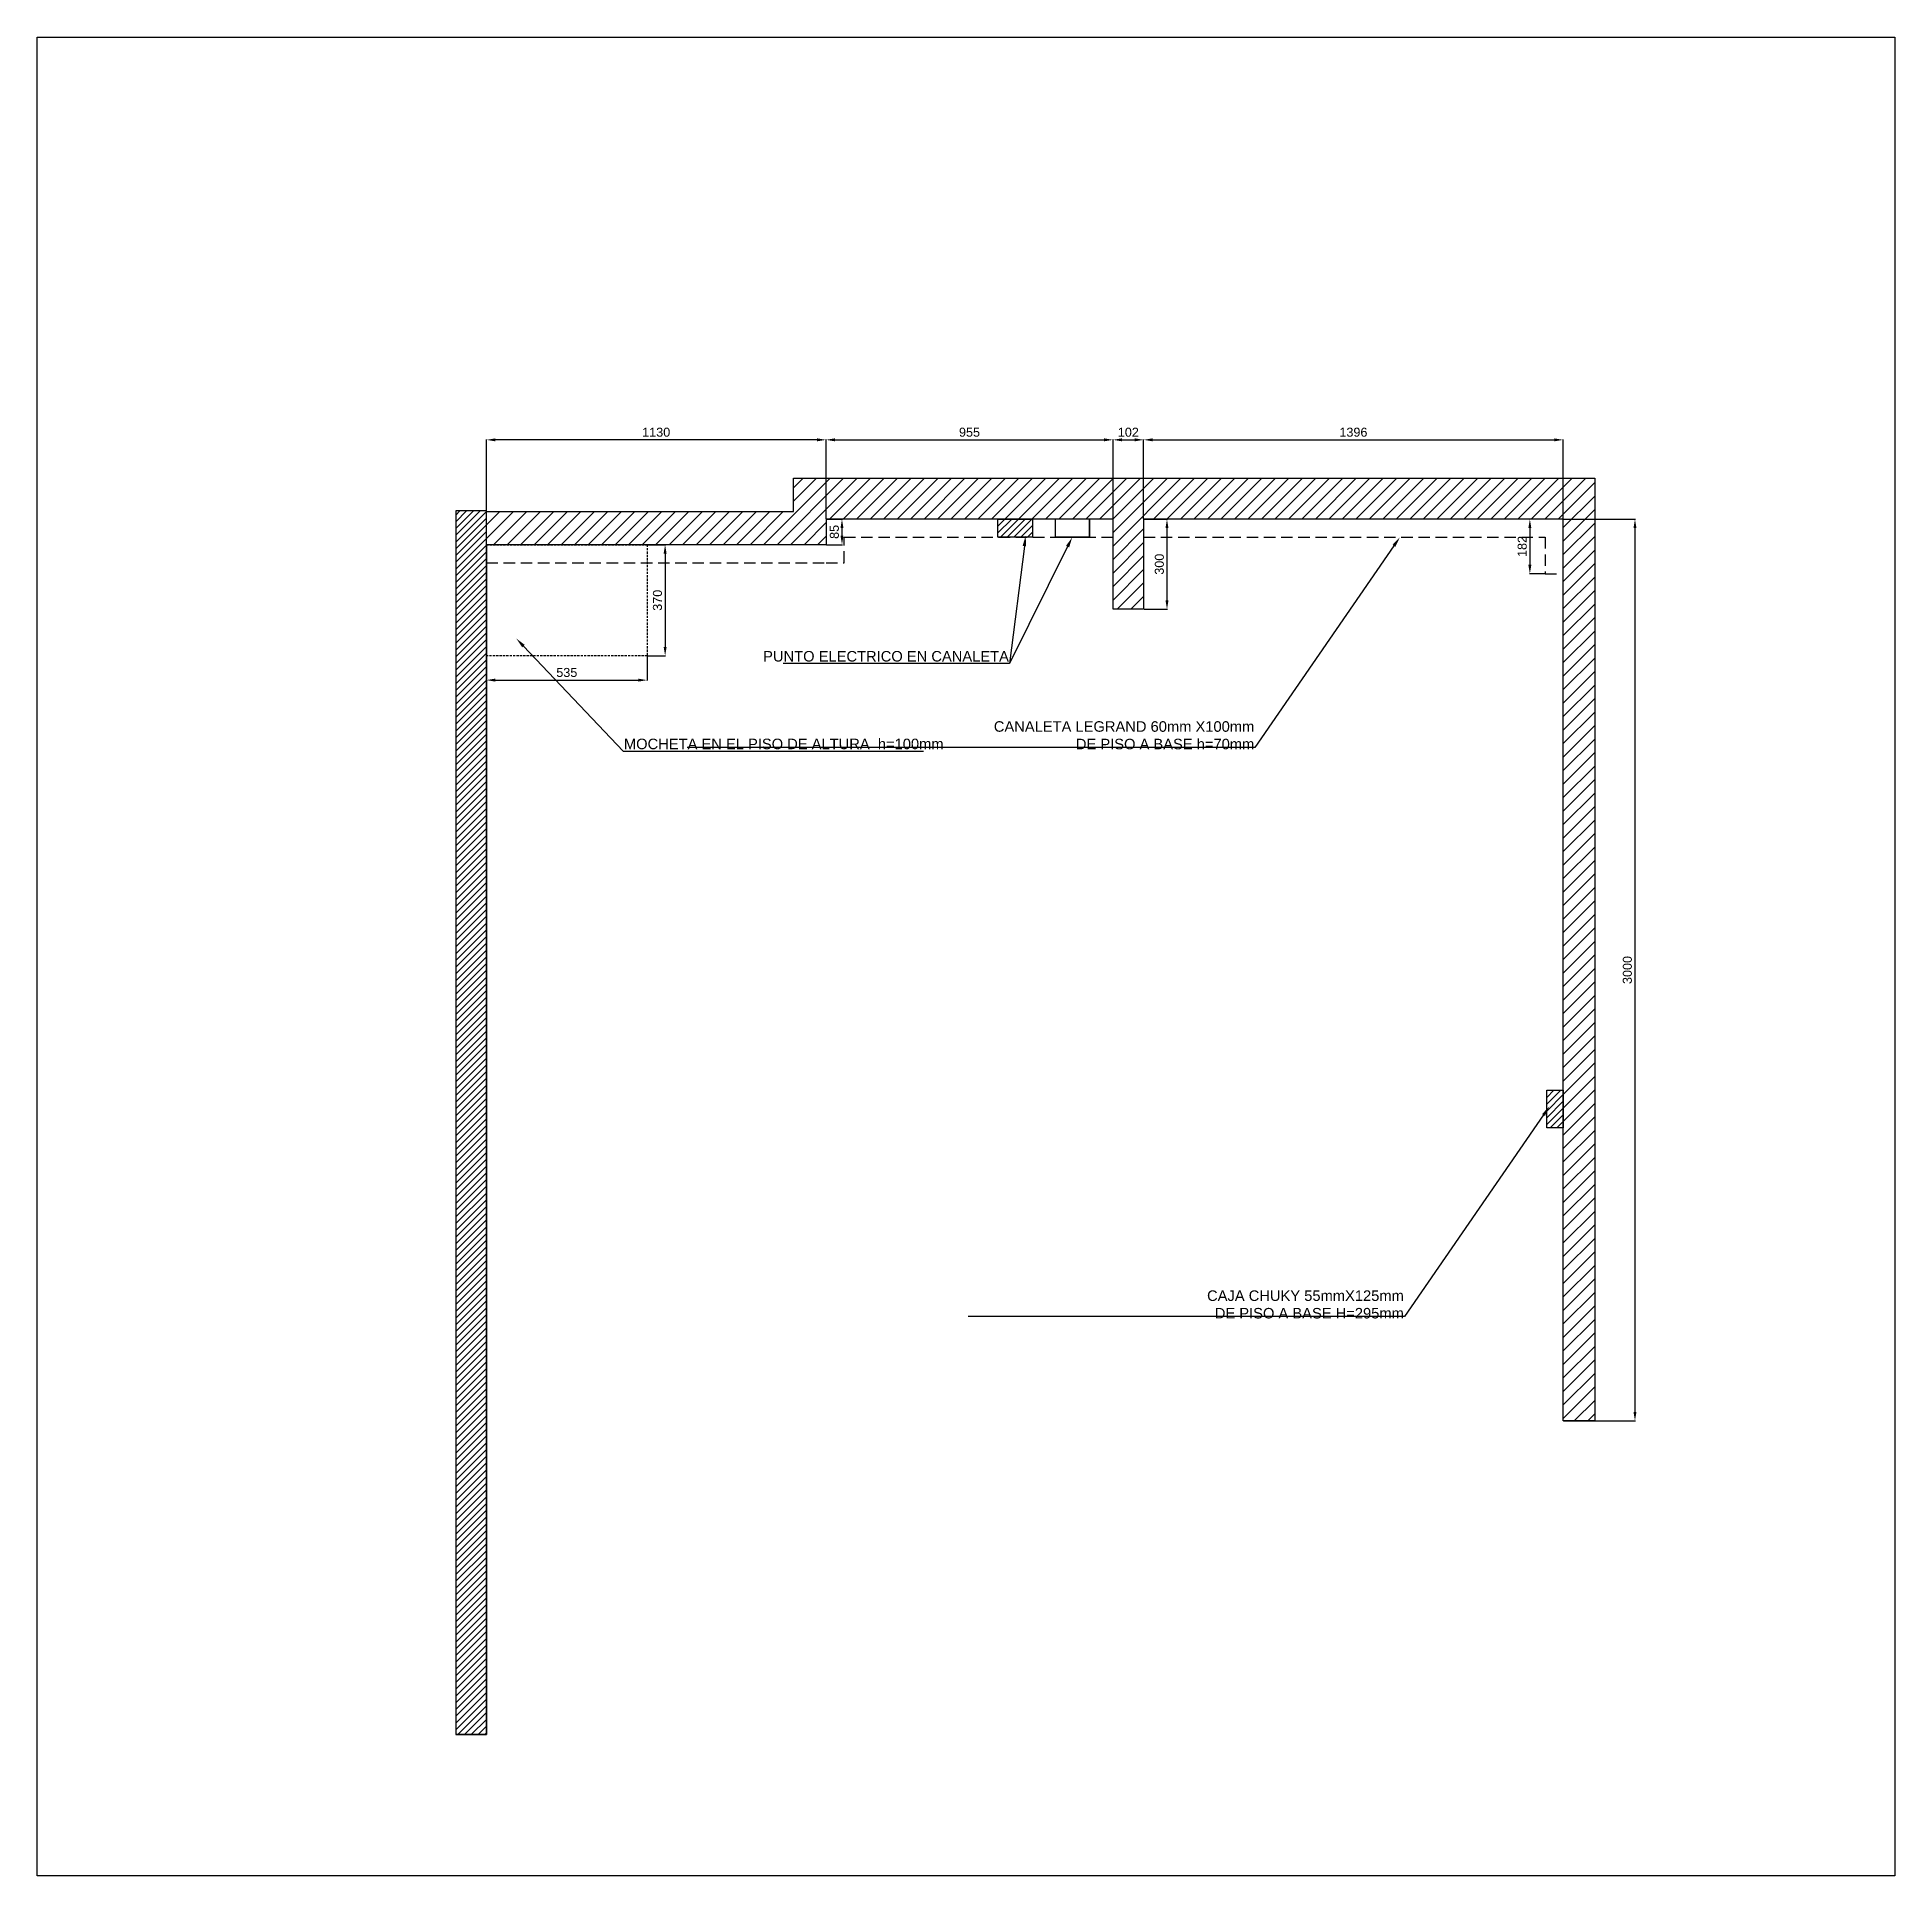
# Model space of a CAD drawing. Header units: millimetres. Extents: x 1425475 to 1468190, y 839865 to 852932.
# Drawn here: x 1462009 to 1468190, y 839865 to 845982 of the extents above; entities that cross this region are included whole.
import ezdxf
from ezdxf import colors
from ezdxf.entities.mleader import LeaderData, LeaderLine
from ezdxf.math import Vec2, Vec3

# ---------------------------------------------------------------- set-up
doc = ezdxf.new("R2010")
doc.units = ezdxf.units.MM
doc.header["$LTSCALE"] = 3
doc.linetypes.add('DASHED', pattern=[19.05, 12.7, -6.35])
doc.linetypes.add('DASHED2', pattern=[0.375, 0.25, -0.125])
doc.layers.get('0').update_dxf_attribs({"color": 8})
doc.layers.get('Defpoints').update_dxf_attribs({"color": 8})
doc.styles.get("Standard").update_dxf_attribs({"font": 'arial.ttf'})
doc.dimstyles.new('DETALLES PEQUEÑOS', dxfattribs={"dimtxt": 30, "dimasz": 30, "dimexe": 1.5, "dimexo": 1.5, "dimgap": 10, "dimtad": 1, "dimdec": 0, "dimzin": 0, "dimdsep": 46, "dimtxsty": 'Standard', "dimcen": 0, "dimdle": 10, "dimclrd": 8, "dimclre": 8, "dimclrt": 1, "dimadec": 0, "dimazin": 0, "dimtfac": 1, "dimtdec": 0, "dimtofl": 0, "dimtmove": 0, "dimatfit": 3, "dimfxl": 0, "dimtolj": 1, "dimtzin": 0, "dimarcsym": 0})

msp = doc.modelspace()

# ---------------------------------------------------------------- blocks, each defined once
blk = doc.blocks.new('*D48')
at = {"color": 8, "lineweight": -2, "transparency": 16777216}
for p, q in [((1464633.5, 844380.5), (1464633.5, 844644.2)), ((1464663.5, 844642.7), (1465558.5, 844642.7)), ((1465588.5, 844380.5), (1465588.5, 844644.2))]:
    blk.add_line(p, q, dxfattribs=at)
at = {"color": 8, "transparency": 16777216}
for points in [[(1464663.5, 844647.7), (1464663.5, 844637.7), (1464633.5, 844642.7)], [(1465558.5, 844647.7), (1465558.5, 844637.7), (1465588.5, 844642.7)]]:
    blk.add_solid(points, dxfattribs=at)
at = {"layer": 'Defpoints', "color": 0, "transparency": 16777216}
for p in [(1465588.5, 844642.7), (1464633.5, 844379), (1465588.5, 844379)]:
    blk.add_point(p, dxfattribs=at)
at = {"color": 1, "transparency": 16777216, "insert": (1465111, 844668), "char_height": 30, "attachment_point": 5}
blk.add_mtext('\\A1;955', dxfattribs=at)
blk = doc.blocks.new('*D49')
at = {"color": 8, "lineweight": -2, "transparency": 16777216}
for p, q in [((1465690.5, 844380.5), (1465690.5, 844644.2)), ((1465720.5, 844642.7), (1467056.5, 844642.7)), ((1467086.5, 844380.5), (1467086.5, 844644.2))]:
    blk.add_line(p, q, dxfattribs=at)
at = {"color": 8, "transparency": 16777216}
for points in [[(1465720.5, 844647.7), (1465720.5, 844637.7), (1465690.5, 844642.7)], [(1467056.5, 844647.7), (1467056.5, 844637.7), (1467086.5, 844642.7)]]:
    blk.add_solid(points, dxfattribs=at)
at = {"layer": 'Defpoints', "color": 0, "transparency": 16777216}
for p in [(1467086.5, 844642.7), (1465690.5, 844379), (1467086.5, 844379)]:
    blk.add_point(p, dxfattribs=at)
at = {"color": 1, "transparency": 16777216, "insert": (1466388.5, 844668), "char_height": 30, "attachment_point": 5}
blk.add_mtext('\\A1;1396', dxfattribs=at)
blk = doc.blocks.new('*D50')
at = {"color": 8, "lineweight": -2, "transparency": 16777216}
for p, q in [((1465588.5, 844513.8), (1465588.5, 844644.2)), ((1465618.5, 844642.7), (1465660.5, 844642.7)), ((1465690.5, 844516.9), (1465690.5, 844644.2))]:
    blk.add_line(p, q, dxfattribs=at)
at = {"color": 8, "transparency": 16777216}
for points in [[(1465618.5, 844647.7), (1465618.5, 844637.7), (1465588.5, 844642.7)], [(1465660.5, 844647.7), (1465660.5, 844637.7), (1465690.5, 844642.7)]]:
    blk.add_solid(points, dxfattribs=at)
at = {"layer": 'Defpoints', "color": 0, "transparency": 16777216}
for p in [(1465690.5, 844642.7), (1465588.5, 844512.3), (1465690.5, 844515.4)]:
    blk.add_point(p, dxfattribs=at)
at = {"color": 1, "transparency": 16777216, "insert": (1465639.5, 844668), "char_height": 30, "attachment_point": 5}
blk.add_mtext('\\A1;102', dxfattribs=at)
blk = doc.blocks.new('*D51')
at = {"color": 8, "lineweight": -2, "transparency": 16777216}
for p, q in [((1467088, 844379), (1467326.8, 844379)), ((1467325.3, 844349), (1467325.3, 841409)), ((1467088, 841379), (1467326.8, 841379))]:
    blk.add_line(p, q, dxfattribs=at)
at = {"color": 8, "transparency": 16777216}
for points in [[(1467320.3, 844349), (1467330.3, 844349), (1467325.3, 844379)], [(1467320.3, 841409), (1467330.3, 841409), (1467325.3, 841379)]]:
    blk.add_solid(points, dxfattribs=at)
at = {"layer": 'Defpoints', "color": 0, "transparency": 16777216}
for p in [(1467086.5, 844379), (1467086.5, 841379), (1467325.3, 841379)]:
    blk.add_point(p, dxfattribs=at)
at = {"color": 1, "transparency": 16777216, "insert": (1467300, 842879), "char_height": 30, "attachment_point": 5, "rotation": 90}
blk.add_mtext('\\A1;3000', dxfattribs=at)
blk = doc.blocks.new('*D52')
at = {"color": 8, "lineweight": -2, "ltscale": 10, "transparency": 16777216}
for p, q in [((1463503.5, 843922.5), (1463503.5, 843841.9)), ((1464038.5, 843922.5), (1464038.5, 843841.9)), ((1463533.5, 843843.4), (1464008.5, 843843.4))]:
    blk.add_line(p, q, dxfattribs=at)
at = {"color": 8, "ltscale": 10, "transparency": 16777216}
for points in [[(1463533.5, 843848.4), (1463533.5, 843838.4), (1463503.5, 843843.4)], [(1464008.5, 843848.4), (1464008.5, 843838.4), (1464038.5, 843843.4)]]:
    blk.add_solid(points, dxfattribs=at)
at = {"layer": 'Defpoints', "color": 0, "ltscale": 10, "transparency": 16777216}
for p in [(1463503.5, 843924), (1464038.5, 843924), (1464038.5, 843843.4)]:
    blk.add_point(p, dxfattribs=at)
at = {"color": 1, "ltscale": 10, "transparency": 16777216, "insert": (1463771, 843868.7), "char_height": 30, "attachment_point": 5}
blk.add_mtext('\\A1;535', dxfattribs=at)
blk = doc.blocks.new('*D53')
at = {"color": 8, "lineweight": -2, "ltscale": 10, "transparency": 16777216}
for p, q in [((1463503.5, 844406.3), (1463503.5, 844644.2)), ((1464603.5, 844642.7), (1463533.5, 844642.7)), ((1464633.5, 844380.5), (1464633.5, 844644.2))]:
    blk.add_line(p, q, dxfattribs=at)
at = {"color": 8, "ltscale": 10, "transparency": 16777216}
for points in [[(1463533.5, 844647.7), (1463533.5, 844637.7), (1463503.5, 844642.7)], [(1464603.5, 844647.7), (1464603.5, 844637.7), (1464633.5, 844642.7)]]:
    blk.add_solid(points, dxfattribs=at)
at = {"layer": 'Defpoints', "color": 0, "ltscale": 10, "transparency": 16777216}
for p in [(1463503.5, 844642.7), (1463503.5, 844404.8), (1464633.5, 844379)]:
    blk.add_point(p, dxfattribs=at)
at = {"color": 1, "ltscale": 10, "transparency": 16777216, "insert": (1464068.5, 844668), "char_height": 30, "attachment_point": 5}
blk.add_mtext('\\A1;1130', dxfattribs=at)
blk = doc.blocks.new('*D54')
at = {"color": 8, "lineweight": -2, "ltscale": 10, "transparency": 16777216}
for p, q in [((1465692, 844379), (1465769.6, 844379)), ((1465768.1, 844349), (1465768.1, 844109)), ((1465692, 844079), (1465769.6, 844079))]:
    blk.add_line(p, q, dxfattribs=at)
at = {"color": 8, "ltscale": 10, "transparency": 16777216}
for points in [[(1465763.1, 844349), (1465773.1, 844349), (1465768.1, 844379)], [(1465763.1, 844109), (1465773.1, 844109), (1465768.1, 844079)]]:
    blk.add_solid(points, dxfattribs=at)
at = {"layer": 'Defpoints', "color": 0, "ltscale": 10, "transparency": 16777216}
for p in [(1465690.5, 844379), (1465690.5, 844079), (1465768.1, 844079)]:
    blk.add_point(p, dxfattribs=at)
at = {"color": 1, "ltscale": 10, "transparency": 16777216, "insert": (1465742.8, 844229), "char_height": 30, "attachment_point": 5, "rotation": 90}
blk.add_mtext('\\A1;300', dxfattribs=at)
blk = doc.blocks.new('*D55')
at = {"color": 8, "lineweight": -2, "ltscale": 10, "transparency": 16777216}
for p, q in [((1464635, 844379), (1464688.2, 844379)), ((1464686.7, 844349), (1464686.7, 844324)), ((1464635, 844294), (1464688.2, 844294))]:
    blk.add_line(p, q, dxfattribs=at)
at = {"color": 8, "ltscale": 10, "transparency": 16777216}
for points in [[(1464681.7, 844349), (1464691.7, 844349), (1464686.7, 844379)], [(1464681.7, 844324), (1464691.7, 844324), (1464686.7, 844294)]]:
    blk.add_solid(points, dxfattribs=at)
at = {"layer": 'Defpoints', "color": 0, "ltscale": 10, "transparency": 16777216}
for p in [(1464633.5, 844379), (1464633.5, 844294), (1464686.7, 844294)]:
    blk.add_point(p, dxfattribs=at)
at = {"color": 1, "ltscale": 10, "transparency": 16777216, "insert": (1464661.4, 844336.5), "char_height": 30, "attachment_point": 5, "rotation": 90}
blk.add_mtext('\\A1;85', dxfattribs=at)
blk = doc.blocks.new('*D56')
at = {"color": 8, "lineweight": -2, "ltscale": 10, "transparency": 16777216}
for p, q in [((1464040, 844294), (1464099.7, 844294)), ((1464098.2, 844264), (1464098.2, 843954)), ((1464040, 843924), (1464099.7, 843924))]:
    blk.add_line(p, q, dxfattribs=at)
at = {"color": 8, "ltscale": 10, "transparency": 16777216}
for points in [[(1464093.2, 844264), (1464103.2, 844264), (1464098.2, 844294)], [(1464093.2, 843954), (1464103.2, 843954), (1464098.2, 843924)]]:
    blk.add_solid(points, dxfattribs=at)
at = {"layer": 'Defpoints', "color": 0, "ltscale": 10, "transparency": 16777216}
for p in [(1464038.5, 844294), (1464038.5, 843924), (1464098.2, 843924)]:
    blk.add_point(p, dxfattribs=at)
at = {"color": 1, "ltscale": 10, "transparency": 16777216, "insert": (1464072.8, 844109), "char_height": 30, "attachment_point": 5, "rotation": 90}
blk.add_mtext('\\A1;370', dxfattribs=at)
blk = doc.blocks.new('*D57')
at = {"color": 8, "lineweight": -2, "ltscale": 10, "transparency": 16777216}
for p, q in [((1467086.5, 844379), (1466974, 844379)), ((1466975.5, 844349), (1466975.5, 844227)), ((1467025, 844197), (1466974, 844197))]:
    blk.add_line(p, q, dxfattribs=at)
at = {"color": 8, "ltscale": 10, "transparency": 16777216}
for points in [[(1466970.5, 844349), (1466980.5, 844349), (1466975.5, 844379)], [(1466970.5, 844227), (1466980.5, 844227), (1466975.5, 844197)]]:
    blk.add_solid(points, dxfattribs=at)
at = {"layer": 'Defpoints', "color": 0, "ltscale": 10, "transparency": 16777216}
for p in [(1467088, 844379), (1466975.5, 844197), (1467026.5, 844197)]:
    blk.add_point(p, dxfattribs=at)
at = {"color": 1, "ltscale": 10, "transparency": 16777216, "insert": (1466950.2, 844288), "char_height": 30, "attachment_point": 5, "rotation": 90}
blk.add_mtext('\\A1;182', dxfattribs=at)

# ---------------------------------------------------------------- dimensions: what is measured, and where the dimension line sits
at = {"color": 4, "ltscale": 10}
for base, p1, p2, picture, middle in [((1463503.5, 844642.7), (1464633.5, 844379), (1463503.5, 844404.8), '*D53', (1464068.5, 844668)), ((1464038.5, 843843.4), (1463503.5, 843924), (1464038.5, 843924), '*D52', (1463771, 843868.7))]:
    dim = msp.add_linear_dim(base=base, p1=p1, p2=p2, dimstyle='DETALLES PEQUEÑOS', dxfattribs=at)
    dim.commit()
    dim.dimension.update_dxf_attribs({"geometry": picture, "text_midpoint": middle})
at = {"color": 8}
for base, p1, p2, picture, middle in [((1465588.5, 844642.7), (1464633.5, 844379), (1465588.5, 844379), '*D48', (1465111, 844668)), ((1465690.5, 844642.7), (1465588.5, 844512.3), (1465690.5, 844515.4), '*D50', (1465639.5, 844668)), ((1467086.5, 844642.7), (1465690.5, 844379), (1467086.5, 844379), '*D49', (1466388.5, 844668))]:
    dim = msp.add_linear_dim(base=base, p1=p1, p2=p2, dimstyle='DETALLES PEQUEÑOS', dxfattribs=at)
    dim.commit()
    dim.dimension.update_dxf_attribs({"geometry": picture, "text_midpoint": middle})
at = {"color": 4, "ltscale": 10}
for base, p1, p2, picture, middle in [((1464686.7, 844294), (1464633.5, 844379), (1464633.5, 844294), '*D55', (1464661.4, 844336.5)), ((1465768.1, 844079), (1465690.5, 844379), (1465690.5, 844079), '*D54', (1465742.8, 844229)), ((1466975.5, 844197), (1467088, 844379), (1467026.5, 844197), '*D57', (1466950.2, 844288)), ((1464098.2, 843924), (1464038.5, 844294), (1464038.5, 843924), '*D56', (1464072.8, 844109))]:
    dim = msp.add_linear_dim(base=base, p1=p1, p2=p2, angle=90, dimstyle='DETALLES PEQUEÑOS', dxfattribs=at)
    dim.commit()
    dim.dimension.update_dxf_attribs({"geometry": picture, "text_midpoint": middle})
at = {"color": 8}
dim = msp.add_linear_dim(base=(1467325.3, 841379), p1=(1467086.5, 844379), p2=(1467086.5, 841379), angle=90, dimstyle='DETALLES PEQUEÑOS', dxfattribs=at)
dim.commit()
dim.dimension.update_dxf_attribs({"geometry": '*D51', "text_midpoint": (1467300, 842879)})

# ---------------------------------------------------------------- hatches: boundary and pattern name
h = msp.add_hatch()
h.set_pattern_fill('ANSI31', color=8, scale=10)
h.paths.add_polyline_path([(1467191.5, 844515.4), (1464525.4, 844515.4), (1464525.4, 844404.8), (1463503.5, 844404.8), (1463503.5, 844294), (1464633.5, 844294), (1464633.5, 844379), (1465588.5, 844379), (1465588.5, 844079), (1465690.5, 844079), (1465690.5, 844379), (1467086.5, 844379), (1467086.5, 841379), (1467191.5, 841379)])
at = {"ltscale": 10}
h = msp.add_hatch(dxfattribs=at)
h.set_pattern_fill('ANSI31', color=8, scale=5)
h.paths.add_polyline_path([(1463503.5, 844406.3), (1463401.5, 844406.3), (1463401.5, 840335.7), (1463503.5, 840335.7)])
h = msp.add_hatch(dxfattribs=at)
h.set_pattern_fill('ANSI31', color=1, scale=5)
h.paths.add_polyline_path([(1465320.5, 844379), (1465205.5, 844379), (1465205.5, 844319), (1465320.5, 844319)])
h = msp.add_hatch(dxfattribs=at)
h.set_pattern_fill('ANSI31', color=2, scale=5)
h.paths.add_polyline_path([(1467086.5, 842479), (1467031.5, 842479), (1467031.5, 842354), (1467086.5, 842354)])

# ---------------------------------------------------------------- linework, layer by layer
at = {"color": 8, "ltscale": 10}
for p, q in [((1463503.5, 844406.3), (1463401.5, 844406.3)), ((1463401.5, 844406.3), (1463401.5, 840335.7)), ((1463503.5, 844294), (1463503.5, 842294)), ((1463503.5, 842294), (1463503.5, 840335.7)), ((1463503.5, 840335.7), (1463401.5, 840335.7))]:
    msp.add_line(p, q, dxfattribs=at)
at = {"color": 1, "linetype": 'DASHED'}
for p, q in [((1464693.5, 844319), (1465588.5, 844319)), ((1464693.5, 844234), (1464693.5, 844319)), ((1465690.5, 844319), (1467026.5, 844319)), ((1467026.5, 844319), (1467026.5, 844197)), ((1463503.5, 844234), (1463503.5, 844294)), ((1463503.5, 844234), (1464633.5, 844234)), ((1464633.5, 844234), (1464693.5, 844234)), ((1467026.5, 844197), (1467086.5, 844197))]:
    msp.add_line(p, q, dxfattribs=at)
at = {"color": 4, "ltscale": 10}
for p, q in [((1465205.5, 844319), (1465205.5, 844379)), ((1465320.5, 844319), (1465205.5, 844319)), ((1465510.5, 844319), (1465395.5, 844319)), ((1465510.5, 844379), (1465510.5, 844319))]:
    msp.add_line(p, q, dxfattribs=at)
at = {"color": 8}
for p, q in [((1465690.5, 844379), (1465690.5, 844319)), ((1467086.5, 844379), (1467026.5, 844379)), ((1467031.5, 842354), (1467031.5, 842479)), ((1467086.5, 842354), (1467031.5, 842354)), ((1467086.5, 841379), (1467086.5, 842354))]:
    msp.add_line(p, q, dxfattribs=at)
at = {"color": 2}
msp.add_line((1467031.5, 842479), (1467086.5, 842479), dxfattribs=at)
at = {"color": 4, "ltscale": 10}
msp.add_lwpolyline([(1462008.6, 845982.4), (1468190, 845982.4), (1468190, 839865.5), (1462008.6, 839865.5)], close=True, dxfattribs=at)
at = {"color": 8}
msp.add_lwpolyline([(1467086.5, 841379), (1467086.5, 844379), (1465690.5, 844379), (1465690.5, 844079), (1465588.5, 844079), (1465588.5, 844379), (1464633.5, 844379), (1464633.5, 844294), (1463503.5, 844294), (1463503.5, 844404.8), (1464525.4, 844404.8), (1464525.4, 844515.4), (1467191.5, 844515.4), (1467191.5, 841379), (1467086.5, 841379)], dxfattribs=at)
at = {"color": 8, "ltscale": 10}
msp.add_lwpolyline([(1463503.5, 844406.3), (1463401.5, 844406.3), (1463401.5, 840335.7), (1463503.5, 840335.7)], close=True, dxfattribs=at)
at = {"color": 1, "ltscale": 10}
for points in [[(1465205.5, 844379), (1465320.5, 844379), (1465320.5, 844319), (1465205.5, 844319)], [(1465395.5, 844319), (1465510.5, 844319), (1465510.5, 844379), (1465395.5, 844379)]]:
    msp.add_lwpolyline(points, close=True, dxfattribs=at)
at = {"color": 4, "linetype": 'DASHED2', "ltscale": 10}
msp.add_lwpolyline([(1463503.5, 844294), (1464038.5, 844294), (1464038.5, 843924), (1463503.5, 843924)], close=True, dxfattribs=at)
at = {"color": 2, "ltscale": 10}
msp.add_lwpolyline([(1467031.5, 842479), (1467086.5, 842479), (1467086.5, 842354), (1467031.5, 842354)], close=True, dxfattribs=at)

msp.set_redraw_order([(e.dxf.handle, doc.entitydb.next_handle()) for e in msp.query("TEXT MTEXT ATTDEF DIMENSION ARC_DIMENSION")])  # texts and dimensions are drawn at this point

# ---------------------------------------------------------------- leaders
at = {"color": 4, "ltscale": 10}
ml = msp.add_multileader_mtext('Standard', dxfattribs=at)
ml.set_content('{\\H0.4375x;CANALETA LEGRAND 60mm X100mm\\PDE PISO A BASE h=70mm} ', color=1)
ml.set_leader_properties(color=1)
ml.build(insert=Vec2(0, 0))
ml.multileader.update_dxf_attribs({"text_left_attachment_type": 6, "text_right_attachment_type": 6, "dogleg_length": 0.36, "arrow_head_size": 35})
ctx = ml.context
ctx.base_point, ctx.char_height, ctx.arrow_head_size, ctx.plane_origin = Vec3(1465195.4, 843619.6), 80, 35, Vec3(1466543.2, 844319)
ctx.left_attachment, ctx.right_attachment, ctx.text_align_type = 6, 6, 2
notes = []
notes.append((ctx, [(0, (1, 1, 0), (1466060.9, 843619.6), (-1, 0), 0.36, [(0, [(1466543.2, 844319)], 0, [])])]))
ctx.mtext.insert, ctx.mtext.alignment, ctx.mtext.flow_direction = Vec3(1466058.6, 843706.6), 3, 5
ml = msp.add_multileader_mtext('Standard', dxfattribs=at)
ml.set_content('PUNTO ELECTRICO EN CANALETA', color=1)
ml.set_leader_properties(color=1)
ml.build(insert=Vec2(0, 0))
ml.multileader.update_dxf_attribs({"text_left_attachment_type": 6, "text_right_attachment_type": 6, "dogleg_length": 0.36, "arrow_head_size": 35})
ctx = ml.context
ctx.base_point, ctx.char_height, ctx.arrow_head_size, ctx.plane_origin = Vec3(1464426, 843898.2), 35, 35, Vec3(1465453, 844319)
ctx.left_attachment, ctx.right_attachment, ctx.text_align_type = 6, 6, 2
notes.append((ctx, [(0, (1, 1, 0), (1465244.5, 843898.2), (-1, 0), 0.36, [(0, [(1465453, 844319)], 0, [])])]))
ctx.mtext.insert, ctx.mtext.alignment, ctx.mtext.flow_direction = Vec3(1465242.1, 843940.2), 3, 5
ml = msp.add_multileader_mtext('Standard', dxfattribs=at)
ml.set_content('', color=1)
ml.set_leader_properties(color=1)
ml.build(insert=Vec2(0, 0))
ml.multileader.update_dxf_attribs({"text_left_attachment_type": 6, "text_right_attachment_type": 6, "dogleg_length": 0.36, "arrow_head_size": 35})
ctx = ml.context
ctx.base_point, ctx.char_height, ctx.arrow_head_size, ctx.plane_origin = Vec3(1465239.7, 843898.2), 35, 35, Vec3(1465297.9, 844324.3)
ctx.left_attachment, ctx.right_attachment, ctx.text_align_type = 6, 6, 2
notes.append((ctx, [(0, (1, 1, 0), (1465244.1, 843898.2), (-1, 0), 0.36, [(0, [(1465297.9, 844324.3)], 0, [])])]))
ctx.mtext.insert, ctx.mtext.alignment, ctx.mtext.flow_direction = Vec3(1465241.7, 843933.2), 3, 5
ml = msp.add_multileader_mtext('Standard', dxfattribs=at)
ml.set_content('MOCHETA EN EL PISO DE ALTURA  h=100mm', color=1)
ml.set_leader_properties(color=1)
ml.build(insert=Vec2(0, 0))
ml.multileader.update_dxf_attribs({"text_left_attachment_type": 6, "text_right_attachment_type": 6, "dogleg_length": 0.36, "arrow_head_size": 35})
ctx = ml.context
ctx.base_point, ctx.char_height, ctx.arrow_head_size, ctx.plane_origin = Vec3(1463959.1, 843606.6), 35, 35, Vec3(1463602.8, 843981.9)
ctx.left_attachment, ctx.right_attachment = 6, 6
notes.append((ctx, [(0, (1, 1, 0), (1463958.8, 843606.6), (1, 0), 0.36, [(0, [(1463602.8, 843981.9)], 0, [])])]))
ctx.mtext.insert, ctx.mtext.flow_direction = Vec3(1463961.1, 843648.6), 5
ml = msp.add_multileader_mtext('Standard', dxfattribs=at)
ml.set_content('{\\H0.4375x;CAJA CHUKY 55mmX125mm\\PDE PISO A BASE H=295mm}', color=1)
ml.set_leader_properties(color=1)
ml.build(insert=Vec2(0, 0))
ml.multileader.update_dxf_attribs({"text_left_attachment_type": 6, "text_right_attachment_type": 6, "dogleg_length": 0.36, "arrow_head_size": 35})
ctx = ml.context
ctx.base_point, ctx.char_height, ctx.arrow_head_size, ctx.plane_origin = Vec3(1465905, 841726.1), 80, 35, Vec3(1467040.9, 842425.5)
ctx.left_attachment, ctx.right_attachment, ctx.text_align_type = 6, 6, 2
notes.append((ctx, [(0, (1, 1, 0), (1466558.6, 841726.1), (-1, 0), 0.36, [(0, [(1467040.9, 842425.5)], 0, [])])]))
ctx.mtext.insert, ctx.mtext.alignment, ctx.mtext.flow_direction = Vec3(1466556.2, 841813.1), 3, 5
for ctx, leaders in notes:
    for number, flags, end, landing, length, lines in leaders:
        leader = LeaderData()
        leader.index, (leader.has_last_leader_line, leader.has_dogleg_vector, leader.attachment_direction) = number, flags
        leader.last_leader_point, leader.dogleg_vector, leader.dogleg_length = Vec3(end), Vec3(landing), length
        for number, points, colour, breaks in lines:
            line = LeaderLine()
            line.index, line.vertices, line.color, line.breaks = number, Vec3.list(points), colors.encode_raw_color(colour), breaks
            leader.lines.append(line)
        ctx.leaders.append(leader)

doc.saveas('drawing.dxf')
